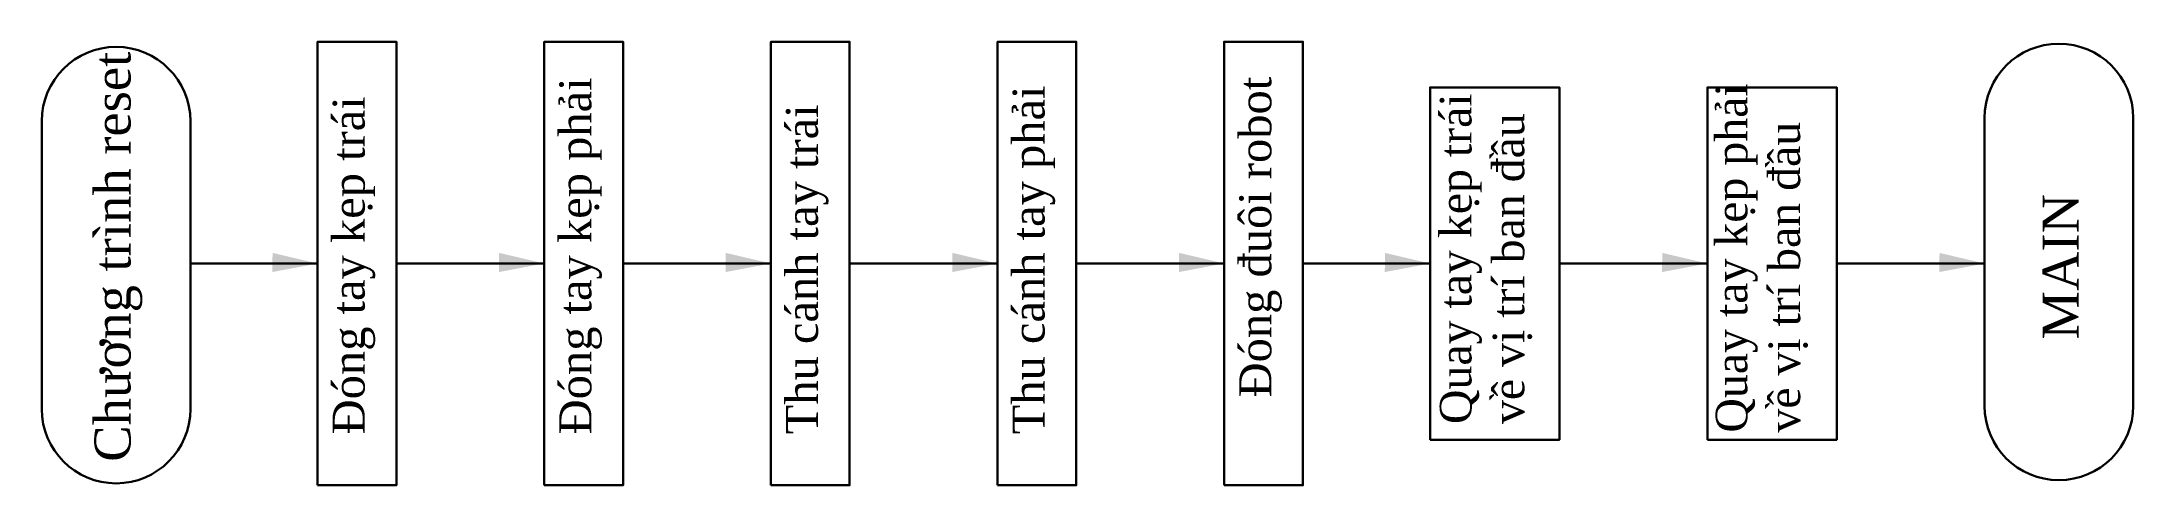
# Model space of a CAD drawing. Header units: inches. Extents: x -1752 to 3104, y -472 to 895.
# Drawn here: x -1157.9 to -806.3, y 820.3 to 894.9 of the extents above; entities that cross this region are included whole.
import ezdxf

# ---------------------------------------------------------------- set-up
doc = ezdxf.new("R2010")
doc.units = ezdxf.units.IN
doc.header["$MEASUREMENT"] = 0
for name, color, linetype in [('DUONG BAO', 80, 'Continuous'), ('PARTS', 7, 'Continuous'), ('WIRE', 7, 'Continuous')]:
    doc.layers.add(name, color=color, linetype=linetype)
doc.layers.add('net dam', color=7, linetype='Continuous', lineweight=35)
doc.styles.add('Manh', font='times_0.ttf')

msp = doc.modelspace()

# ---------------------------------------------------------------- texts
at = {"layer": 'DUONG BAO', "color": 7, "lineweight": 30, "attachment_point": 1, "rotation": 90, "style": 'Manh'}
for s, insert, char_height, width in [('Chương trình reset', (-1149.08, 824.27), 6.075, 460.8579), ('Đóng tay kẹp phải', (-1070.93, 828.88), 5.4, 66.7201), ('Thu cánh tay phải', (-994.72, 828.88), 5.4, 66.7201), ('Đóng đuôi robot', (-956.61, 835.09), 5.4, 66.7201), ('Quay tay kẹp phải về vị trí ban đầu', (-876.5, 829.17), 5.325, 59.8956), ('Đóng tay kẹp trái', (-1109.04, 828.88), 5.4, 66.7201), ('Thu cánh tay trái', (-1032.83, 828.88), 5.4, 66.7201), ('Quay tay kẹp trái về vị trí ban đầu', (-922.88, 830.61), 5.325, 59.8956), ('MAIN', (-821.53, 844.84), 6.075, 460.8579)]:
    msp.add_mtext(s, dxfattribs=dict(at, insert=insert, char_height=char_height, width=width))

# ---------------------------------------------------------------- blocks, each defined once
blk = doc.blocks.new('dfasd')
at = {"layer": 'WIRE', "lineweight": 30}
for points in [[(9671.8, 757.21), (9659.71, 757.21, -1), (9659.71, 769.55)], [(9671.53, 757.21), (9683.61, 757.21, 1), (9683.61, 769.55)]]:
    blk.add_lwpolyline(points, format="xyb", dxfattribs=at)
for points in [[(9659.71, 769.55), (9671.8, 769.55)], [(9683.61, 769.55), (9671.53, 769.55)]]:
    blk.add_lwpolyline(points, dxfattribs=at)

# ---------------------------------------------------------------- linework, layer by layer
at = {"lineweight": 30}
for p, q in [((-1098.32, 857.61), (-1073.46, 857.61)), ((-1060.21, 857.61), (-1035.35, 857.61)), ((-1022.11, 857.61), (-997.24, 857.61)), ((-984, 857.61), (-959.14, 857.61)), ((-902.77, 857.61), (-877.9, 857.61)), ((-856.15, 857.61), (-831.29, 857.61))]:
    msp.add_line(p, q, dxfattribs=at)
for points in [[(-1111.56, 820.33), (-1111.56, 894.89), (-1098.32, 894.89), (-1098.32, 820.33)], [(-1073.46, 820.33), (-1073.46, 894.89), (-1060.21, 894.89), (-1060.21, 820.33)], [(-1035.35, 820.33), (-1035.35, 894.89), (-1022.11, 894.89), (-1022.11, 820.33)], [(-997.24, 820.33), (-997.24, 894.89), (-984, 894.89), (-984, 820.33)], [(-959.14, 820.33), (-959.14, 894.89), (-945.89, 894.89), (-945.89, 820.33)], [(-924.52, 827.98), (-924.52, 887.23), (-902.77, 887.23), (-902.77, 827.98)], [(-877.9, 827.98), (-877.9, 887.23), (-856.15, 887.23), (-856.15, 827.98)]]:
    msp.add_lwpolyline(points, close=True, dxfattribs=at)
at = {"layer": 'DUONG BAO', "color": 7, "lineweight": 30}
for points in [[(-1119.18, 856.17), (-1119.13, 859.39), (-1111.56, 857.61)], [(-1081.07, 856.17), (-1081.03, 859.39), (-1073.46, 857.61)], [(-1042.97, 856.17), (-1042.92, 859.39), (-1035.35, 857.61)], [(-1004.86, 856.17), (-1004.81, 859.39), (-997.24, 857.61)], [(-966.75, 856.17), (-966.7, 859.39), (-959.14, 857.61)], [(-932.13, 856.17), (-932.09, 859.39), (-924.52, 857.61)], [(-885.52, 856.17), (-885.47, 859.39), (-877.9, 857.61)], [(-838.9, 856.17), (-838.86, 859.39), (-831.29, 857.61)]]:
    msp.add_solid(points, dxfattribs=at)
at = {"layer": 'PARTS', "lineweight": 30}
for p, q in [((-1111.56, 857.61), (-1132.94, 857.61)), ((-924.52, 857.61), (-945.89, 857.61))]:
    msp.add_line(p, q, dxfattribs=at)
at = {"layer": 'WIRE', "lineweight": 30}
for points in [[(-806.3, 857.61), (-806.3, 882.08, 1), (-831.29, 882.08)], [(-806.3, 858.15), (-806.3, 833.68, -1), (-831.29, 833.68)]]:
    msp.add_lwpolyline(points, format="xyb", dxfattribs=at)
for points in [[(-831.29, 882.08), (-831.29, 857.61)], [(-831.29, 833.68), (-831.29, 858.15)]]:
    msp.add_lwpolyline(points, dxfattribs=at)

# ---------------------------------------------------------------- block references
at = {"layer": 'net dam', "lineweight": 30, "xscale": 2.024999999999636, "yscale": 2.025000000000091, "zscale": 2.025, "rotation": 90}
msp.add_blockref('dfasd', (400.41, -18727.78), dxfattribs=at)

msp.set_redraw_order([(e.dxf.handle, doc.entitydb.next_handle()) for e in msp.query("TEXT MTEXT ATTDEF DIMENSION ARC_DIMENSION")])  # texts and dimensions are drawn at this point

doc.saveas('drawing.dxf')
